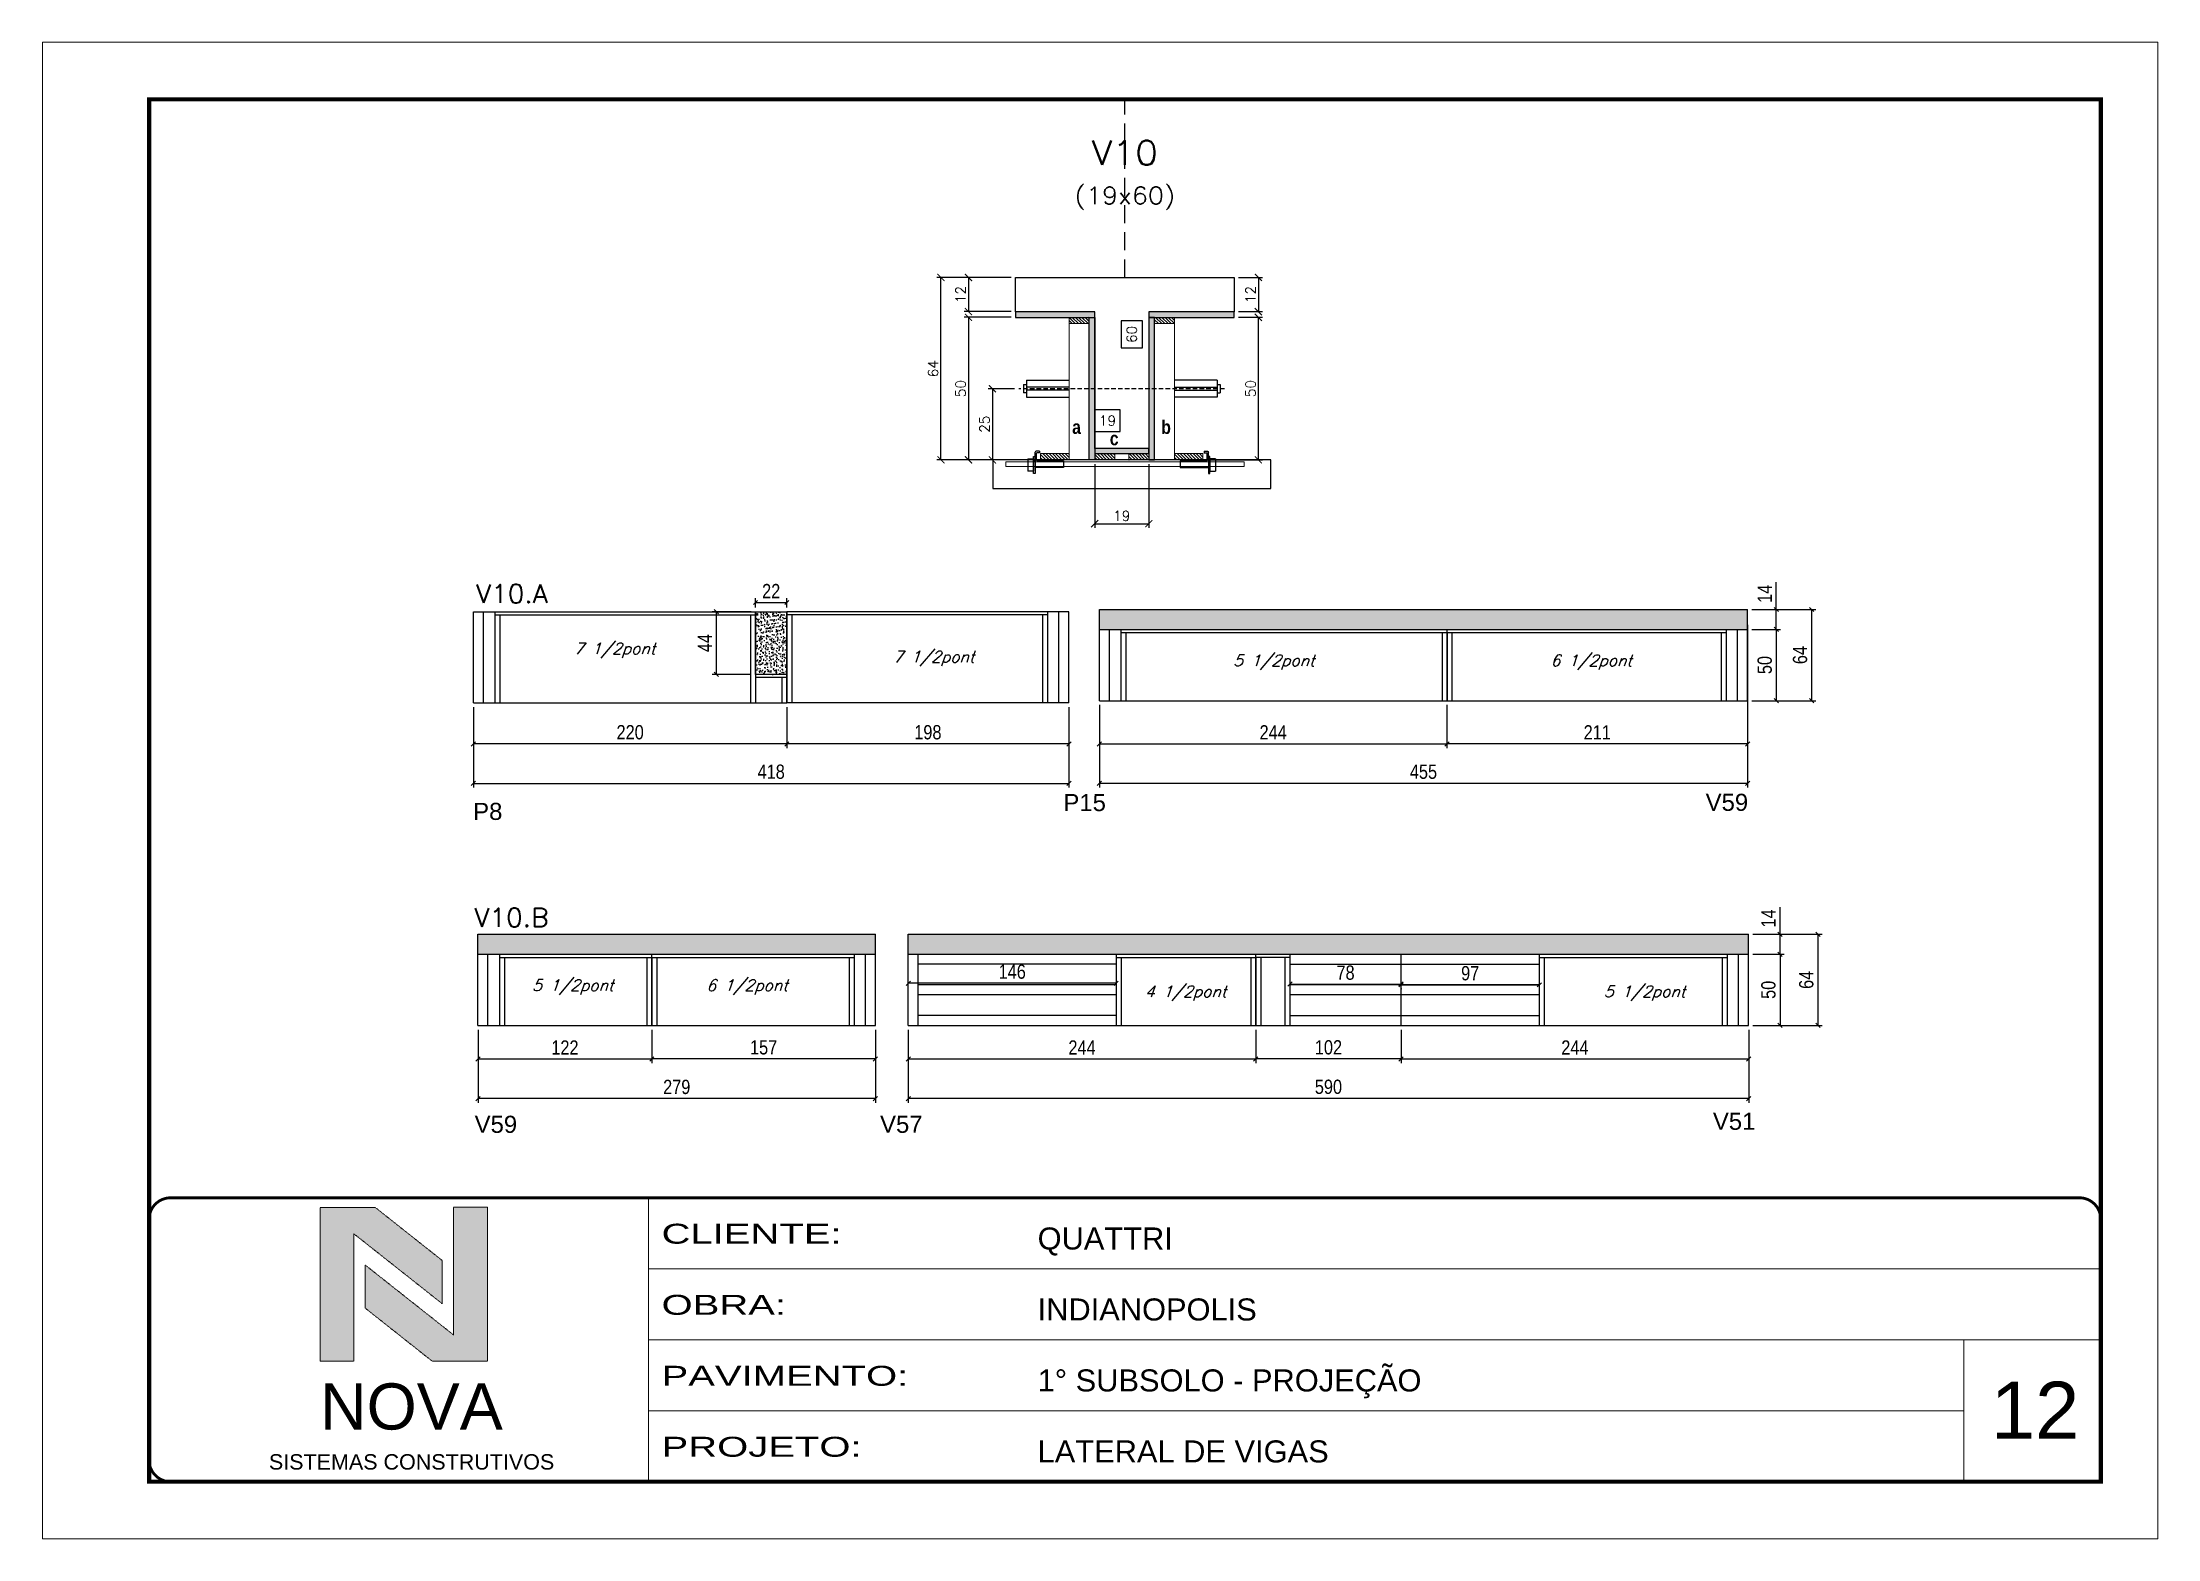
# Model space of a CAD drawing. Header units: millimetres. Extents: x 2921 to 9246, y 316 to 11751.
# Drawn here: x 7676 to 9161, y 7207 to 8257 of the extents above; entities that cross this region are included whole.
import ezdxf
from ezdxf.enums import TextEntityAlignment as Align

# ---------------------------------------------------------------- set-up
doc = ezdxf.new("R2010")
doc.units = ezdxf.units.MM
for name, pattern in [('CONTINUO', [0]), ('DASHED', [0.75, 0.5, -0.25]), ('HIDDEN', [9.525, 6.35, -3.175])]:
    doc.linetypes.add(name, pattern=pattern)
for name, color, linetype in [('1', 3, 'Continuous'), ('5', 5, 'Continuous'), ('barrote', 251, 'Continuous'), ('COTA', 241, 'Continuous'), ('Cota Seção (2x)', 4, 'Continuous'), ('detalhes', 4, 'Continuous'), ('Hachura', 253, 'Continuous'), ('Painéis', 200, 'Continuous'), ('presilha', 1, 'Continuous'), ('SARR_2.2x7', 40, 'Continuous'), ('SARR_3.5x7', 81, 'Continuous'), ('TENSOR', 3, 'Continuous'), ('texto', 7, 'Continuous'), ('Texto de Titulo', 7, 'Continuous'), ('Texto Qtd Sarr', 242, 'Continuous')]:
    doc.layers.add(name, color=color, linetype=linetype)
for name, color, linetype, lineweight in [('CARIMBO', 255, 'Continuous', 9), ('CARIMBO-LEGENDA', 75, 'Continuous', 15), ('CONCRETO', 251, 'Continuous', 25), ('Folhas', 255, 'Continuous', 9), ('Madeira', 126, 'Continuous', 18), ('SARRAFO DE PRESSAO', 251, 'DASHED', 9), ('SCO-___-LAJ', 2, 'Continuous', 0), ('Texto Seção', 7, 'Continuous', 15)]:
    doc.layers.add(name, color=color, linetype=linetype, lineweight=lineweight)
doc.styles.add('arial', font='arial.ttf')
doc.styles.add('COTA TECNICA', font='techl___.ttf', dxfattribs={"height": 10})
doc.styles.add('REGUA-120', font='ROMANS.shx', dxfattribs={"height": 15})
doc.styles.add('Romans', font='romans.shx')
doc.styles.get("Standard").update_dxf_attribs({"font": 'arial.ttf'})
doc.styles.add('TECNICA', font='techb___.ttf', dxfattribs={"height": 10})
doc.styles.add('Tecnologia', font='')
doc.styles.get('Tecnologia').set_extended_font_data('Forgotten Futurist')
doc.dimstyles.new('Cota Seção (2x)', dxfattribs={"dimtxt": 7, "dimasz": 5, "dimexe": 3, "dimexo": 3, "dimgap": 2, "dimtad": 3, "dimdec": 1, "dimlfac": 0.5, "dimzin": 12, "dimdsep": 46, "dimtxsty": 'Romans', "dimblk": 'ARCHTICK', "dimcen": 0, "dimclrd": 4, "dimclre": 4, "dimclrt": 1, "dimadec": 1, "dimazin": 3, "dimtfac": 1, "dimtdec": 1, "dimtmove": 0, "dimatfit": 3, "dimldrblk": 'OBLIQUE', "dimfxl": 1, "dimtolj": 1, "dimtzin": 12, "dimarcsym": 0})
doc.dimstyles.new('Cota Seção interna', dxfattribs={"dimtxt": 7, "dimasz": 6, "dimexe": 0.18, "dimexo": 2, "dimgap": -4, "dimtad": 3, "dimdec": 1, "dimlfac": 0.5, "dimzin": 12, "dimdsep": 46, "dimtxsty": 'Romans', "dimblk": 'ARCHTICK', "dimcen": 0.09, "dimse1": 1, "dimse2": 1, "dimsd1": 1, "dimsd2": 1, "dimclrd": 180, "dimclre": 5, "dimclrt": 1, "dimadec": 0, "dimazin": 3, "dimtfac": 1, "dimtdec": 1, "dimtofl": 0, "dimtmove": 0, "dimatfit": 3, "dimldrblk": 'ARCHTICK', "dimfxl": 1, "dimtolj": 1, "dimtzin": 0, "dimarcsym": 0})
doc.dimstyles.new('PAINEL', dxfattribs={"dimtxt": 10, "dimasz": 3, "dimexe": 3, "dimexo": 3, "dimgap": 3, "dimtad": 1, "dimdec": 1, "dimzin": 12, "dimdsep": 46, "dimtxsty": 'COTA TECNICA', "dimblk1": 'OBLIQUE', "dimblk2": 'OBLIQUE', "dimsah": 1, "dimcen": 0.9, "dimclrd": 4, "dimclre": 4, "dimclrt": 240, "dimadec": 1, "dimazin": 3, "dimtfac": 1, "dimtdec": 1, "dimtmove": 0, "dimatfit": 3, "dimfxl": 1, "dimtolj": 1, "dimtzin": 12, "dimarcsym": 0})
pattern_1 = [(315, (31371.551, -265.2688), (1.12253202, 1.12253202), [])]

msp = doc.modelspace()

# ---------------------------------------------------------------- texts
at = {"layer": '5', "linetype": 'Continuous'}
for s, p in [('P8', (7978.61, 7711.72)), ('P15', (8392.96, 7717.91)), ('V59', (8843.81, 7718.1)), ('V59', (7979.64, 7492.16)), ('V57', (8264.25, 7492.16)), ('V51', (8848.89, 7494.27))]:
    msp.add_text(s, height=12, rotation=0.00004, dxfattribs=at).set_placement(p)
at = {"layer": 'CARIMBO', "style": 'arial'}
msp.add_text('12', height=40, dxfattribs=at).set_placement((9043.99, 7277.52))
at = {"layer": 'detalhes', "style": 'TECNICA'}
for s, p in [('a', (8399.1, 7982.58)), ('b', (8461.65, 7982.56)), ('c', (8425.53, 7974.61))]:
    msp.add_text(s, height=9.6, dxfattribs=at).set_placement(p)
at = {"layer": 'texto', "color": 2, "char_height": 8, "attachment_point": 5, "style": 'Romans'}
for s, insert in [('{\\Q19;\\C256;7 1/2pont}', (8077.85, 7830.64)), ('{\\Q19;\\C256;7 1/2pont}', (8301.91, 7824.94)), ('{\\Q19;\\C256;5 1/2pont}', (8540.69, 7822.28)), ('{\\Q19;\\C256;6 1/2pont}', (8763.46, 7822.28)), ('{\\Q19;\\C256;5 1/2pont}', (8048.53, 7594.42)), ('{\\Q19;\\C256;6 1/2pont}', (8170.88, 7594.42)), ('{\\Q19;\\C256;4 1/2pont}', (8478.75, 7590.04)), ('{\\Q19;\\C256;5 1/2pont}', (8800.91, 7590.04))]:
    msp.add_mtext(s, dxfattribs=dict(at, insert=insert))
at = {"layer": 'Texto Seção', "style": 'REGUA-120', "width": 1.05}
for s, p in [('V10.A', (7980.68, 7864)), ('V10.B', (7979.52, 7636.82))]:
    msp.add_text(s, height=13, dxfattribs=at).set_placement(p)

# ---------------------------------------------------------------- blocks, each defined once
blk = doc.blocks.new('A$C64660E27')
at = {"layer": 'COTA', "true_color": 0x1a1a1a}
h = blk.add_hatch(color=250, dxfattribs=at)
h.dxf.hatch_style = 1
h.paths.add_polyline_path([(185.4, -11.6), (142.4, -11.6), (142.4, -131.6), (168.8, -131.6), (168.8, -32.2), (237.7, -86.7), (237.7, -53)])
at = {"layer": 'COTA'}
h = blk.add_hatch(color=20, dxfattribs=at)
h.dxf.hatch_style = 1
h.paths.add_polyline_path([(273, -11.4), (246.6, -11.4), (246.6, -111.1), (177.7, -56.6), (177.7, -90.2), (230, -131.6), (273, -131.6)])
for p, q in [((142.4, -131.6), (142.4, -11.6)), ((142.4, -11.6), (185.4, -11.6)), ((185.4, -11.6), (237.7, -53)), ((273, -11.4), (246.6, -11.4)), ((246.6, -111.1), (246.6, -11.4)), ((273, -11.4), (273, -131.6)), ((168.8, -32.2), (237.7, -86.7)), ((168.8, -131.6), (168.8, -32.2)), ((246.6, -111.1), (177.7, -56.6)), ((177.7, -90.2), (177.7, -56.6)), ((237.7, -86.7), (237.7, -53)), ((230, -131.6), (177.7, -90.2)), ((142.4, -131.6), (168.8, -131.6)), ((273, -131.6), (230, -131.6))]:
    blk.add_line(p, q)
at = {"layer": 'CARIMBO-LEGENDA', "color": 7, "linetype": 'Continuous', "ltscale": 100, "style": 'arial'}
blk.add_text('NOVA', height=36, dxfattribs=at).set_placement((142.4, -184.8))
at = {"layer": 'CARIMBO-LEGENDA', "color": 7, "linetype": 'Continuous', "style": 'arial'}
blk.add_text('SISTEMAS CONSTRUTIVOS', height=12, dxfattribs=at).set_placement((102.5, -216))
blk = doc.blocks.new('9999999999')
at = {"color": 30, "linetype": 'CONTINUO'}
for p, q in [((98564.6, 34230.2), (98564.6, 34429.4)), ((98564.6, 34379.6), (99584, 34379.6)), ((98564.6, 34329.8), (99488, 34329.8)), ((99584, 34329.8), (99488, 34329.8)), ((99488, 34329.8), (99488, 34230.2)), ((98564.6, 34280), (99488, 34280))]:
    blk.add_line(p, q, dxfattribs=at)
at = {"color": 30, "linetype": 'CONTINUO', "const_width": 2}
blk.add_lwpolyline([(99584, 34230.2), (99584, 34414.4, 0.414214), (99569, 34429.4), (98229, 34429.4, 0.414214), (98214, 34414.4), (98214, 34245.2, 0.414214), (98229, 34230.2), (99584, 34230.2)], format="xyb", dxfattribs=at)
at = {"layer": 'Folhas'}
blk.add_lwpolyline([(98139, 34190.2), (99624, 34190.2), (99624, 35240.2), (98139, 35240.2)], close=True, dxfattribs=at)
at = {"layer": 'Folhas', "color": 30, "const_width": 3}
blk.add_lwpolyline([(98214, 34230.2), (99584, 34230.2), (99584, 35200.2), (98214, 35200.2)], close=True, dxfattribs=at)
at = {"xscale": 0.9, "yscale": 0.9, "zscale": 0.9}
blk.add_blockref('A$C64660E27', (98205.8, 34433.1), dxfattribs=at)
at = {"color": 7, "linetype": 'Continuous', "ltscale": 5, "style": 'arial'}
for s, height, p in [('QUATTRI', 15.48, (98837.7, 34393.1)), ('INDIANOPOLIS', 15.483, (98837.7, 34343.3)), ('1° SUBSOLO - PROJEÇÃO', 15.483, (98837.7, 34293.5)), ('LATERAL DE VIGAS', 15.483, (98837.7, 34243.7))]:
    blk.add_text(s, height=height, dxfattribs=at).set_placement(p)
at = {"layer": 'Folhas', "color": 7, "style": 'Tecnologia', "width": 1.5}
for s, p in [('CLIENTE:', (98573.7, 34397.2)), ('OBRA:', (98573.7, 34347.3)), ('PAVIMENTO:', (98573.7, 34297.5)), ('PROJETO:', (98573.7, 34247.7))]:
    blk.add_text(s, height=14, dxfattribs=at).set_placement(p)
blk = doc.blocks.new('titulo1')
at = {"layer": 'Defpoints', "color": 252, "linetype": 'HIDDEN', "ltscale": 2}
blk.add_line((0, 0), (0, 125), dxfattribs=at)
at = {"layer": 'Defpoints', "style": 'Romans', "oblique": 15}
blk.add_attdef('FOLHA', text='', height=10, dxfattribs=at).set_placement((0, 15.6), align=Align.MIDDLE_CENTER)
at = {"layer": 'Texto Qtd Sarr', "color": 3, "style": 'Romans', "oblique": 15}
for tag, height, p in [('TITULO', 17, (0, 71.4)), ('SEÇÃO', 12, (0, 41.5))]:
    blk.add_attdef(tag, text='', height=height, dxfattribs=at).set_placement(p, align=Align.MIDDLE_CENTER)
blk = doc.blocks.new('_ArchTick')
at = {"color": 0, "linetype": 'ByBlock', "const_width": 0.15}
blk.add_lwpolyline([(-0.5, -0.5), (0.5, 0.5)], dxfattribs=at)
blk = doc.blocks.new('*D713')
at = {"layer": 'COTA', "color": 4, "lineweight": -2, "transparency": 16777216}
for p, q in [((8515.9, 8092.4), (8532.8, 8092.4)), ((8529.8, 8092.4), (8529.8, 8068.4)), ((8515.9, 8068.4), (8532.8, 8068.4))]:
    blk.add_line(p, q, dxfattribs=at)
at = {"layer": 'Defpoints', "color": 0, "transparency": 16777216}
for p in [(8512.9, 8092.4), (8512.9, 8068.4), (8529.8, 8068.4)]:
    blk.add_point(p, dxfattribs=at)
at = {"layer": 'COTA', "color": 4, "lineweight": -2, "transparency": 16777216, "xscale": 5, "yscale": 5, "zscale": 5}
for p, rotation in [((8529.8, 8092.4), 90), ((8529.8, 8068.4), 270)]:
    blk.add_blockref('_ArchTick', p, dxfattribs=dict(at, rotation=rotation))
at = {"layer": 'COTA', "color": 1, "transparency": 16777216, "insert": (8524.3, 8080.4), "char_height": 7, "attachment_point": 5, "rotation": 90, "style": 'Romans'}
blk.add_mtext('\\A1;12', dxfattribs=at)
blk = doc.blocks.new('_Oblique')
at = {"layer": '1', "color": 0, "lineweight": -2}
blk.add_line((-0.5, -0.5), (0.5, 0.5), dxfattribs=at)
blk = doc.blocks.new('*D714')
at = {"layer": 'COTA', "color": 4, "lineweight": -2, "transparency": 16777216}
for p, q in [((8356.3, 8092.4), (8304, 8092.4)), ((8307, 7964.4), (8307, 8092.4)), ((8378.3, 7964.4), (8304, 7964.4))]:
    blk.add_line(p, q, dxfattribs=at)
at = {"layer": 'Defpoints', "color": 0, "transparency": 16777216}
for p in [(8307, 8092.4), (8359.3, 8092.4), (8381.3, 7964.4)]:
    blk.add_point(p, dxfattribs=at)
at = {"layer": 'COTA', "color": 4, "lineweight": -2, "transparency": 16777216, "xscale": 5, "yscale": 5, "zscale": 5}
for p, rotation in [((8307, 8092.4), 90), ((8307, 7964.4), 270)]:
    blk.add_blockref('_ArchTick', p, dxfattribs=dict(at, rotation=rotation))
at = {"layer": 'COTA', "color": 1, "transparency": 16777216, "insert": (8301.5, 8028.4), "char_height": 7, "attachment_point": 5, "rotation": 90, "style": 'Romans'}
blk.add_mtext('\\A1;64', dxfattribs=at)
blk = doc.blocks.new('*D715')
at = {"layer": 'COTA', "color": 4, "lineweight": -2, "transparency": 16777216}
for p, q in [((8515.9, 8064.4), (8532.8, 8064.4)), ((8529.8, 7964.4), (8529.8, 8064.4)), ((8489.5, 7964.4), (8532.8, 7964.4))]:
    blk.add_line(p, q, dxfattribs=at)
at = {"layer": 'Defpoints', "color": 0, "transparency": 16777216}
for p in [(8512.9, 8064.4), (8529.8, 8064.4), (8486.5, 7964.4)]:
    blk.add_point(p, dxfattribs=at)
at = {"layer": 'COTA', "color": 4, "lineweight": -2, "transparency": 16777216, "xscale": 5, "yscale": 5, "zscale": 5}
for p, rotation in [((8529.8, 8064.4), 90), ((8529.8, 7964.4), 270)]:
    blk.add_blockref('_ArchTick', p, dxfattribs=dict(at, rotation=rotation))
at = {"layer": 'COTA', "color": 1, "transparency": 16777216, "insert": (8524.3, 8014.4), "char_height": 7, "attachment_point": 5, "rotation": 90, "style": 'Romans'}
blk.add_mtext('\\A1;50', dxfattribs=at)
blk = doc.blocks.new('*D716')
at = {"layer": 'Cota Seção (2x)', "color": 180, "lineweight": -2, "transparency": 16777216}
for p, q in [((8448.4, 8061.9), (8433.4, 8061.9)), ((8433.4, 8061.9), (8433.4, 8042.9)), ((8448.4, 8042.9), (8448.4, 8061.9)), ((8433.4, 8042.9), (8448.4, 8042.9))]:
    blk.add_line(p, q, dxfattribs=at)
at = {"layer": 'Defpoints', "color": 0, "transparency": 16777216}
for p in [(8452.4, 8092.4), (8463.9, 8092.4), (8463.9, 7972.4)]:
    blk.add_point(p, dxfattribs=at)
at = {"layer": 'Cota Seção (2x)', "color": 1, "transparency": 16777216, "insert": (8440.9, 8052.4), "char_height": 7, "attachment_point": 5, "rotation": 90, "style": 'Romans'}
blk.add_mtext('\\A1;60', dxfattribs=at)
blk = doc.blocks.new('*D717')
at = {"layer": 'COTA', "color": 4, "lineweight": -2, "transparency": 16777216}
for p, q in [((8356.3, 8092.4), (8323.3, 8092.4)), ((8326.3, 8092.4), (8326.3, 8068.4)), ((8356.3, 8068.4), (8323.3, 8068.4))]:
    blk.add_line(p, q, dxfattribs=at)
at = {"layer": 'Defpoints', "color": 0, "transparency": 16777216}
for p in [(8359.3, 8092.4), (8326.3, 8068.4), (8359.3, 8068.4)]:
    blk.add_point(p, dxfattribs=at)
at = {"layer": 'COTA', "color": 4, "lineweight": -2, "transparency": 16777216, "xscale": 5, "yscale": 5, "zscale": 5}
for p, rotation in [((8326.3, 8092.4), 90), ((8326.3, 8068.4), 270)]:
    blk.add_blockref('_ArchTick', p, dxfattribs=dict(at, rotation=rotation))
at = {"layer": 'COTA', "color": 1, "transparency": 16777216, "insert": (8320.8, 8080.4), "char_height": 7, "attachment_point": 5, "rotation": 90, "style": 'Romans'}
blk.add_mtext('\\A1;12', dxfattribs=at)
blk = doc.blocks.new('*D718')
at = {"layer": 'COTA', "color": 4, "lineweight": -2, "transparency": 16777216}
for p, q in [((8356.3, 8064.4), (8323.3, 8064.4)), ((8326.3, 8064.4), (8326.3, 7964.4)), ((8378.3, 7964.4), (8323.3, 7964.4))]:
    blk.add_line(p, q, dxfattribs=at)
at = {"layer": 'Defpoints', "color": 0, "transparency": 16777216}
for p in [(8359.3, 8064.4), (8326.3, 7964.4), (8381.3, 7964.4)]:
    blk.add_point(p, dxfattribs=at)
at = {"layer": 'COTA', "color": 4, "lineweight": -2, "transparency": 16777216, "xscale": 5, "yscale": 5, "zscale": 5}
for p, rotation in [((8326.3, 8064.4), 90), ((8326.3, 7964.4), 270)]:
    blk.add_blockref('_ArchTick', p, dxfattribs=dict(at, rotation=rotation))
at = {"layer": 'COTA', "color": 1, "transparency": 16777216, "insert": (8320.8, 8014.4), "char_height": 7, "attachment_point": 5, "rotation": 90, "style": 'Romans'}
blk.add_mtext('\\A1;50', dxfattribs=at)
blk = doc.blocks.new('PRESILHA METÁLICA 1')
at = {"layer": 'presilha'}
for p, q in [((0, 13), (6, 13)), ((0, 13), (0, 0)), ((6, 0), (0, 0)), ((6, 15.5), (7.5, 15.5)), ((6, -2.5), (6, 15.5)), ((6, 13), (6, 0)), ((7.5, 10.6), (7.5, 19.9)), ((7.5, 15.5), (7.5, -2.5)), ((37.5, 4.1), (7.5, 4.1)), ((12, 21), (8.6, 21)), ((9, 11.6), (9, 18.9)), ((12, 19.5), (9.6, 19.5)), ((37.5, 11), (9.6, 11)), ((12, 21), (12, 19.5)), ((37.5, 11), (37.5, 4.1)), ((7.5, -2.5), (6, -2.5))]:
    blk.add_line(p, q, dxfattribs=at)
for centre, radius, start, end in [((8.6, 19.9), 1.14, 90, 180), ((9.6, 18.9), 0.57, 90, 180), ((9.6, 11.6), 0.57, 180, 270)]:
    blk.add_arc(centre, radius, start, end, dxfattribs=at)
blk = doc.blocks.new('*D719')
at = {"layer": 'COTA', "color": 4, "lineweight": -2, "transparency": 16777216}
for p, q in [((8414.9, 7961.4), (8414.9, 7916.6)), ((8452.9, 7961.4), (8452.9, 7916.6)), ((8414.9, 7919.6), (8452.9, 7919.6))]:
    blk.add_line(p, q, dxfattribs=at)
at = {"layer": 'Defpoints', "color": 0, "transparency": 16777216}
for p in [(8414.9, 7964.4), (8452.9, 7964.4), (8452.9, 7919.6)]:
    blk.add_point(p, dxfattribs=at)
at = {"layer": 'COTA', "color": 4, "lineweight": -2, "transparency": 16777216, "xscale": 5, "yscale": 5, "zscale": 5, "rotation": 180}
blk.add_blockref('_ArchTick', (8414.9, 7919.6), dxfattribs=at)
at = {"layer": 'COTA', "color": 4, "lineweight": -2, "transparency": 16777216, "xscale": 5, "yscale": 5, "zscale": 5}
blk.add_blockref('_ArchTick', (8452.9, 7919.6), dxfattribs=at)
at = {"layer": 'COTA', "color": 1, "transparency": 16777216, "insert": (8433.9, 7925.1), "char_height": 7, "attachment_point": 5, "style": 'Romans'}
blk.add_mtext('\\A1;19', dxfattribs=at)
blk = doc.blocks.new('*D1133')
at = {"layer": 'COTA', "color": 4, "lineweight": -2, "transparency": 16777216}
for p, q in [((8358.6, 8014.3), (8340.1, 8014.3)), ((8343.1, 8014.3), (8343.1, 7964.4)), ((8358.6, 7964.4), (8340.1, 7964.4))]:
    blk.add_line(p, q, dxfattribs=at)
at = {"layer": 'Defpoints', "color": 0, "transparency": 16777216}
for p in [(8361.6, 8014.3), (8343.1, 7964.4), (8361.6, 7964.4)]:
    blk.add_point(p, dxfattribs=at)
at = {"layer": 'COTA', "color": 4, "lineweight": -2, "transparency": 16777216, "xscale": 5, "yscale": 5, "zscale": 5}
for p, rotation in [((8343.1, 8014.3), 90), ((8343.1, 7964.4), 270)]:
    blk.add_blockref('_ArchTick', p, dxfattribs=dict(at, rotation=rotation))
at = {"layer": 'COTA', "color": 1, "transparency": 16777216, "insert": (8337.6, 7989.4), "char_height": 7, "attachment_point": 5, "rotation": 90, "style": 'Romans'}
blk.add_mtext('\\A1;25', dxfattribs=at)
blk = doc.blocks.new('*D720')
at = {"layer": 'Cota Seção (2x)', "color": 180, "lineweight": -2, "transparency": 16777216}
for p, q in [((8432.9, 7999.4), (8414.9, 7999.4)), ((8414.9, 7999.4), (8414.9, 7984.4)), ((8432.9, 7984.4), (8432.9, 7999.4)), ((8414.9, 7984.4), (8432.9, 7984.4))]:
    blk.add_line(p, q, dxfattribs=at)
at = {"layer": 'Defpoints', "color": 0, "transparency": 16777216}
for p in [(8452.9, 7980.4), (8414.9, 7964.4), (8452.9, 7964.4)]:
    blk.add_point(p, dxfattribs=at)
at = {"layer": 'Cota Seção (2x)', "color": 1, "transparency": 16777216, "insert": (8423.9, 7991.9), "char_height": 7, "attachment_point": 5, "style": 'Romans'}
blk.add_mtext('\\A1;19', dxfattribs=at)
blk = doc.blocks.new('*D721')
at = {"layer": 'COTA', "color": 4, "linetype": 'ByBlock', "lineweight": -2, "transparency": 16777216}
for p, q in [((7978.8, 7790.8), (7978.8, 7734.4)), ((8396.8, 7790.8), (8396.8, 7734.4)), ((7978.8, 7737.4), (8396.8, 7737.4))]:
    blk.add_line(p, q, dxfattribs=at)
at = {"layer": 'Defpoints', "color": 0, "linetype": 'ByBlock', "transparency": 16777216}
for p in [(7978.8, 7793.8), (8396.8, 7793.8), (8396.8, 7737.4)]:
    blk.add_point(p, dxfattribs=at)
at = {"layer": 'COTA', "color": 4, "linetype": 'ByBlock', "lineweight": -2, "transparency": 16777216, "xscale": 3, "yscale": 3, "zscale": 3, "rotation": 180}
blk.add_blockref('_Oblique', (7978.8, 7737.4), dxfattribs=at)
at = {"layer": 'COTA', "color": 4, "linetype": 'ByBlock', "lineweight": -2, "transparency": 16777216, "xscale": 3, "yscale": 3, "zscale": 3}
blk.add_blockref('_Oblique', (8396.8, 7737.4), dxfattribs=at)
at = {"layer": 'COTA', "color": 240, "linetype": 'ByBlock', "transparency": 16777216, "insert": (8187.8, 7745.5), "char_height": 10, "attachment_point": 5, "style": 'COTA TECNICA'}
blk.add_mtext('\\A1;418', dxfattribs=at)
blk = doc.blocks.new('*D1134')
at = {"layer": 'COTA', "color": 4, "lineweight": -2, "transparency": 16777216}
for p, q in [((8198.8, 7790.8), (8198.8, 7762.1)), ((8396.8, 7790.8), (8396.8, 7762.1)), ((8396.8, 7765.1), (8198.8, 7765.1))]:
    blk.add_line(p, q, dxfattribs=at)
at = {"layer": 'Defpoints', "color": 0, "transparency": 16777216}
for p in [(8198.8, 7793.8), (8396.8, 7793.8), (8198.8, 7765.1)]:
    blk.add_point(p, dxfattribs=at)
at = {"layer": 'COTA', "color": 4, "lineweight": -2, "transparency": 16777216, "xscale": 3, "yscale": 3, "zscale": 3, "rotation": 180}
blk.add_blockref('_Oblique', (8198.8, 7765.1), dxfattribs=at)
at = {"layer": 'COTA', "color": 4, "lineweight": -2, "transparency": 16777216, "xscale": 3, "yscale": 3, "zscale": 3}
blk.add_blockref('_Oblique', (8396.8, 7765.1), dxfattribs=at)
at = {"layer": 'COTA', "color": 240, "transparency": 16777216, "insert": (8297.8, 7773.2), "char_height": 10, "attachment_point": 5, "style": 'COTA TECNICA'}
blk.add_mtext('\\A1;198 ', dxfattribs=at)
blk = doc.blocks.new('*D744')
at = {"layer": 'COTA', "color": 4, "lineweight": -2, "transparency": 16777216}
for p, q in [((7978.8, 7790.8), (7978.8, 7762.1)), ((8198.8, 7790.8), (8198.8, 7762.1)), ((8198.8, 7765.1), (7978.8, 7765.1))]:
    blk.add_line(p, q, dxfattribs=at)
at = {"layer": 'Defpoints', "color": 0, "transparency": 16777216}
for p in [(7978.8, 7793.8), (8198.8, 7793.8), (7978.8, 7765.1)]:
    blk.add_point(p, dxfattribs=at)
at = {"layer": 'COTA', "color": 4, "lineweight": -2, "transparency": 16777216, "xscale": 3, "yscale": 3, "zscale": 3, "rotation": 180}
blk.add_blockref('_Oblique', (7978.8, 7765.1), dxfattribs=at)
at = {"layer": 'COTA', "color": 4, "lineweight": -2, "transparency": 16777216, "xscale": 3, "yscale": 3, "zscale": 3}
blk.add_blockref('_Oblique', (8198.8, 7765.1), dxfattribs=at)
at = {"layer": 'COTA', "color": 240, "transparency": 16777216, "insert": (8088.8, 7773.2), "char_height": 10, "attachment_point": 5, "style": 'COTA TECNICA'}
blk.add_mtext('\\A1;220', dxfattribs=at)
blk = doc.blocks.new('*D1145')
at = {"layer": 'COTA', "color": 4, "lineweight": -2, "transparency": 16777216}
for p, q in [((8173.8, 7857.8), (8146.3, 7857.8)), ((8149.3, 7813.8), (8149.3, 7857.8)), ((8173.8, 7813.8), (8146.3, 7813.8))]:
    blk.add_line(p, q, dxfattribs=at)
at = {"layer": 'Defpoints', "color": 0, "transparency": 16777216}
for p in [(8149.3, 7857.8), (8176.8, 7857.8), (8176.8, 7813.8)]:
    blk.add_point(p, dxfattribs=at)
at = {"layer": 'COTA', "color": 4, "lineweight": -2, "transparency": 16777216, "xscale": 3, "yscale": 3, "zscale": 3}
for p, rotation in [((8149.3, 7857.8), 90), ((8149.3, 7813.8), 270)]:
    blk.add_blockref('_Oblique', p, dxfattribs=dict(at, rotation=rotation))
at = {"layer": 'COTA', "color": 240, "transparency": 16777216, "insert": (8141.3, 7835.8), "char_height": 10, "attachment_point": 5, "rotation": 90, "style": 'COTA TECNICA'}
blk.add_mtext('\\A1;44', dxfattribs=at)
blk = doc.blocks.new('*D1146')
at = {"layer": 'COTA', "color": 4, "lineweight": -2, "transparency": 16777216}
for p, q in [((8176.8, 7860.8), (8176.8, 7867.3)), ((8176.8, 7864.3), (8198.8, 7864.3)), ((8198.8, 7860.8), (8198.8, 7867.3))]:
    blk.add_line(p, q, dxfattribs=at)
at = {"layer": 'Defpoints', "color": 0, "transparency": 16777216}
for p in [(8176.8, 7857.8), (8198.8, 7864.3), (8198.8, 7857.8)]:
    blk.add_point(p, dxfattribs=at)
at = {"layer": 'COTA', "color": 4, "lineweight": -2, "transparency": 16777216, "xscale": 3, "yscale": 3, "zscale": 3, "rotation": 180}
blk.add_blockref('_Oblique', (8176.8, 7864.3), dxfattribs=at)
at = {"layer": 'COTA', "color": 4, "lineweight": -2, "transparency": 16777216, "xscale": 3, "yscale": 3, "zscale": 3}
blk.add_blockref('_Oblique', (8198.8, 7864.3), dxfattribs=at)
at = {"layer": 'COTA', "color": 240, "transparency": 16777216, "insert": (8187.8, 7872.3), "char_height": 10, "attachment_point": 5, "style": 'COTA TECNICA'}
blk.add_mtext('\\A1;22', dxfattribs=at)
blk = doc.blocks.new('*D745')
at = {"layer": 'COTA', "color": 4, "linetype": 'ByBlock', "lineweight": -2, "transparency": 16777216}
for p, q in [((8418.2, 7792.4), (8418.2, 7762.1)), ((8662.2, 7792.4), (8662.2, 7762.1)), ((8418.2, 7765.1), (8662.2, 7765.1))]:
    blk.add_line(p, q, dxfattribs=at)
at = {"layer": 'Defpoints', "color": 0, "linetype": 'ByBlock', "transparency": 16777216}
for p in [(8418.2, 7795.4), (8662.2, 7795.4), (8662.2, 7765.1)]:
    blk.add_point(p, dxfattribs=at)
at = {"layer": 'COTA', "color": 4, "linetype": 'ByBlock', "lineweight": -2, "transparency": 16777216, "xscale": 3, "yscale": 3, "zscale": 3, "rotation": 180}
blk.add_blockref('_Oblique', (8418.2, 7765.1), dxfattribs=at)
at = {"layer": 'COTA', "color": 4, "linetype": 'ByBlock', "lineweight": -2, "transparency": 16777216, "xscale": 3, "yscale": 3, "zscale": 3}
blk.add_blockref('_Oblique', (8662.2, 7765.1), dxfattribs=at)
at = {"layer": 'COTA', "color": 240, "linetype": 'ByBlock', "transparency": 16777216, "insert": (8540.2, 7773.2), "char_height": 10, "width": 165.595, "attachment_point": 5, "style": 'COTA TECNICA'}
blk.add_mtext('\\A1;244 ', dxfattribs=at)
blk = doc.blocks.new('*D746')
at = {"layer": 'COTA', "color": 4, "lineweight": -2, "transparency": 16777216}
for p, q in [((8662.2, 7792.4), (8662.2, 7762.1)), ((8873.2, 7792.4), (8873.2, 7762.1)), ((8873.2, 7765.1), (8662.2, 7765.1))]:
    blk.add_line(p, q, dxfattribs=at)
at = {"layer": 'Defpoints', "color": 0, "transparency": 16777216}
for p in [(8662.2, 7795.4), (8873.2, 7795.4), (8662.2, 7765.1)]:
    blk.add_point(p, dxfattribs=at)
at = {"layer": 'COTA', "color": 4, "lineweight": -2, "transparency": 16777216, "xscale": 3, "yscale": 3, "zscale": 3, "rotation": 180}
blk.add_blockref('_Oblique', (8662.2, 7765.1), dxfattribs=at)
at = {"layer": 'COTA', "color": 4, "lineweight": -2, "transparency": 16777216, "xscale": 3, "yscale": 3, "zscale": 3}
blk.add_blockref('_Oblique', (8873.2, 7765.1), dxfattribs=at)
at = {"layer": 'COTA', "color": 240, "transparency": 16777216, "insert": (8767.7, 7773.2), "char_height": 10, "attachment_point": 5, "style": 'COTA TECNICA'}
blk.add_mtext('\\A1;211', dxfattribs=at)
blk = doc.blocks.new('*D747')
at = {"layer": 'Defpoints', "color": 0, "transparency": 16777216}
for p in [(8873.2, 7851.7), (8418.2, 7795.4), (8418.2, 7737.4)]:
    blk.add_point(p, dxfattribs=at)
at = {"layer": 'Painéis', "color": 4, "lineweight": -2, "transparency": 16777216}
for p, q in [((8873.2, 7848.7), (8873.2, 7734.4)), ((8418.2, 7792.4), (8418.2, 7734.4)), ((8873.2, 7737.4), (8418.2, 7737.4))]:
    blk.add_line(p, q, dxfattribs=at)
at = {"layer": 'Painéis', "color": 4, "lineweight": -2, "transparency": 16777216, "xscale": 3, "yscale": 3, "zscale": 3, "rotation": 180}
blk.add_blockref('_Oblique', (8418.2, 7737.4), dxfattribs=at)
at = {"layer": 'Painéis', "color": 4, "lineweight": -2, "transparency": 16777216, "xscale": 3, "yscale": 3, "zscale": 3}
blk.add_blockref('_Oblique', (8873.2, 7737.4), dxfattribs=at)
at = {"layer": 'Painéis', "color": 240, "lineweight": 5, "transparency": 16777216, "insert": (8645.7, 7745.5), "char_height": 10, "attachment_point": 5, "style": 'COTA TECNICA'}
blk.add_mtext('\\A1;455', dxfattribs=at)
blk = doc.blocks.new('*D1147')
at = {"layer": 'Defpoints', "color": 0, "transparency": 16777216}
for p in [(8873.2, 7845.4), (8873.2, 7795.4), (8893.4, 7795.4)]:
    blk.add_point(p, dxfattribs=at)
at = {"layer": 'Painéis', "color": 4, "lineweight": -2, "transparency": 16777216}
for p, q in [((8876.2, 7845.4), (8896.4, 7845.4)), ((8893.4, 7845.4), (8893.4, 7795.4)), ((8876.2, 7795.4), (8896.4, 7795.4))]:
    blk.add_line(p, q, dxfattribs=at)
at = {"layer": 'Painéis', "color": 4, "lineweight": -2, "transparency": 16777216, "xscale": 3, "yscale": 3, "zscale": 3}
for p, rotation in [((8893.4, 7845.4), 90), ((8893.4, 7795.4), 270)]:
    blk.add_blockref('_Oblique', p, dxfattribs=dict(at, rotation=rotation))
at = {"layer": 'Painéis', "color": 240, "lineweight": 5, "transparency": 16777216, "insert": (8885.3, 7820.4), "char_height": 10, "attachment_point": 5, "rotation": 90, "style": 'COTA TECNICA'}
blk.add_mtext('\\A1;50', dxfattribs=at)
blk = doc.blocks.new('*D1148')
at = {"layer": 'Defpoints', "color": 0, "transparency": 16777216}
for p in [(8873.2, 7859.4), (8893.4, 7859.4), (8873.2, 7845.4)]:
    blk.add_point(p, dxfattribs=at)
at = {"layer": 'Painéis', "color": 4, "lineweight": -2, "transparency": 16777216}
for p, q in [((8893.4, 7859.4), (8893.4, 7878.5)), ((8876.2, 7859.4), (8896.4, 7859.4)), ((8893.4, 7845.4), (8893.4, 7859.4)), ((8876.2, 7845.4), (8896.4, 7845.4))]:
    blk.add_line(p, q, dxfattribs=at)
at = {"layer": 'Painéis', "color": 4, "lineweight": -2, "transparency": 16777216, "xscale": 3, "yscale": 3, "zscale": 3}
for p, rotation in [((8893.4, 7859.4), 90), ((8893.4, 7845.4), 270)]:
    blk.add_blockref('_Oblique', p, dxfattribs=dict(at, rotation=rotation))
at = {"layer": 'Painéis', "color": 240, "lineweight": 5, "transparency": 16777216, "insert": (8885.3, 7870.4), "char_height": 10, "attachment_point": 5, "rotation": 90, "style": 'COTA TECNICA'}
blk.add_mtext('\\A1;14', dxfattribs=at)
blk = doc.blocks.new('*D1149')
at = {"layer": 'Defpoints', "color": 0, "transparency": 16777216}
for p in [(8873.2, 7859.4), (8873.2, 7795.4), (8918.2, 7795.4)]:
    blk.add_point(p, dxfattribs=at)
at = {"layer": 'Painéis', "color": 4, "lineweight": -2, "transparency": 16777216}
for p, q in [((8876.2, 7859.4), (8921.2, 7859.4)), ((8918.2, 7859.4), (8918.2, 7795.4)), ((8876.2, 7795.4), (8921.2, 7795.4))]:
    blk.add_line(p, q, dxfattribs=at)
at = {"layer": 'Painéis', "color": 4, "lineweight": -2, "transparency": 16777216, "xscale": 3, "yscale": 3, "zscale": 3}
for p, rotation in [((8918.2, 7859.4), 90), ((8918.2, 7795.4), 270)]:
    blk.add_blockref('_Oblique', p, dxfattribs=dict(at, rotation=rotation))
at = {"layer": 'Painéis', "color": 240, "lineweight": 5, "transparency": 16777216, "insert": (8910.1, 7827.4), "char_height": 10, "attachment_point": 5, "rotation": 90, "style": 'COTA TECNICA'}
blk.add_mtext('\\A1;64', dxfattribs=at)
blk = doc.blocks.new('*D748')
at = {"layer": 'COTA', "color": 4, "linetype": 'ByBlock', "lineweight": -2, "transparency": 16777216}
for p, q in [((7982, 7564.5), (7982, 7541)), ((8104, 7564.5), (8104, 7541)), ((7982, 7544), (8104, 7544))]:
    blk.add_line(p, q, dxfattribs=at)
at = {"layer": 'Defpoints', "color": 0, "linetype": 'ByBlock', "transparency": 16777216}
for p in [(7982, 7567.5), (8104, 7567.5), (8104, 7544)]:
    blk.add_point(p, dxfattribs=at)
at = {"layer": 'COTA', "color": 4, "linetype": 'ByBlock', "lineweight": -2, "transparency": 16777216, "xscale": 3, "yscale": 3, "zscale": 3, "rotation": 180}
blk.add_blockref('_Oblique', (7982, 7544), dxfattribs=at)
at = {"layer": 'COTA', "color": 4, "linetype": 'ByBlock', "lineweight": -2, "transparency": 16777216, "xscale": 3, "yscale": 3, "zscale": 3}
blk.add_blockref('_Oblique', (8104, 7544), dxfattribs=at)
at = {"layer": 'COTA', "color": 240, "linetype": 'ByBlock', "transparency": 16777216, "insert": (8043, 7552), "char_height": 10, "width": 165.595, "attachment_point": 5, "style": 'COTA TECNICA'}
blk.add_mtext('\\A1;122 ', dxfattribs=at)
blk = doc.blocks.new('*D749')
at = {"layer": 'COTA', "color": 4, "lineweight": -2, "transparency": 16777216}
for p, q in [((8104, 7564.5), (8104, 7541)), ((8261, 7564.5), (8261, 7541)), ((8261, 7544), (8104, 7544))]:
    blk.add_line(p, q, dxfattribs=at)
at = {"layer": 'Defpoints', "color": 0, "transparency": 16777216}
for p in [(8104, 7567.5), (8261, 7567.5), (8104, 7544)]:
    blk.add_point(p, dxfattribs=at)
at = {"layer": 'COTA', "color": 4, "lineweight": -2, "transparency": 16777216, "xscale": 3, "yscale": 3, "zscale": 3, "rotation": 180}
blk.add_blockref('_Oblique', (8104, 7544), dxfattribs=at)
at = {"layer": 'COTA', "color": 4, "lineweight": -2, "transparency": 16777216, "xscale": 3, "yscale": 3, "zscale": 3}
blk.add_blockref('_Oblique', (8261, 7544), dxfattribs=at)
at = {"layer": 'COTA', "color": 240, "transparency": 16777216, "insert": (8182.5, 7552.1), "char_height": 10, "attachment_point": 5, "style": 'COTA TECNICA'}
blk.add_mtext('\\A1;157', dxfattribs=at)
blk = doc.blocks.new('*D750')
at = {"layer": 'Defpoints', "color": 0, "transparency": 16777216}
for p in [(7982, 7567.5), (8261, 7567.5), (7982, 7516.2)]:
    blk.add_point(p, dxfattribs=at)
at = {"layer": 'Painéis', "color": 4, "lineweight": -2, "transparency": 16777216}
for p, q in [((7982, 7564.5), (7982, 7513.2)), ((8261, 7564.5), (8261, 7513.2)), ((8261, 7516.2), (7982, 7516.2))]:
    blk.add_line(p, q, dxfattribs=at)
at = {"layer": 'Painéis', "color": 4, "lineweight": -2, "transparency": 16777216, "xscale": 3, "yscale": 3, "zscale": 3, "rotation": 180}
blk.add_blockref('_Oblique', (7982, 7516.2), dxfattribs=at)
at = {"layer": 'Painéis', "color": 4, "lineweight": -2, "transparency": 16777216, "xscale": 3, "yscale": 3, "zscale": 3}
blk.add_blockref('_Oblique', (8261, 7516.2), dxfattribs=at)
at = {"layer": 'Painéis', "color": 240, "lineweight": 5, "transparency": 16777216, "insert": (8121.5, 7524.3), "char_height": 10, "attachment_point": 5, "style": 'COTA TECNICA'}
blk.add_mtext('\\A1;279', dxfattribs=at)
blk = doc.blocks.new('*D751')
at = {"layer": 'COTA', "color": 4, "linetype": 'ByBlock', "lineweight": -2, "transparency": 16777216}
for p, q in [((8284, 7564.5), (8284, 7541)), ((8528, 7564.5), (8528, 7541)), ((8284, 7544), (8528, 7544))]:
    blk.add_line(p, q, dxfattribs=at)
at = {"layer": 'Defpoints', "color": 0, "linetype": 'ByBlock', "transparency": 16777216}
for p in [(8284, 7567.5), (8528, 7567.5), (8528, 7544)]:
    blk.add_point(p, dxfattribs=at)
at = {"layer": 'COTA', "color": 4, "linetype": 'ByBlock', "lineweight": -2, "transparency": 16777216, "xscale": 3, "yscale": 3, "zscale": 3, "rotation": 180}
blk.add_blockref('_Oblique', (8284, 7544), dxfattribs=at)
at = {"layer": 'COTA', "color": 4, "linetype": 'ByBlock', "lineweight": -2, "transparency": 16777216, "xscale": 3, "yscale": 3, "zscale": 3}
blk.add_blockref('_Oblique', (8528, 7544), dxfattribs=at)
at = {"layer": 'COTA', "color": 240, "linetype": 'ByBlock', "transparency": 16777216, "insert": (8406, 7552), "char_height": 10, "width": 165.595, "attachment_point": 5, "style": 'COTA TECNICA'}
blk.add_mtext('\\A1;244 ', dxfattribs=at)
blk = doc.blocks.new('*D752')
at = {"layer": 'COTA', "color": 4, "lineweight": -2, "transparency": 16777216}
for p, q in [((8528, 7564.5), (8528, 7541)), ((8630, 7564.5), (8630, 7541)), ((8630, 7544), (8528, 7544))]:
    blk.add_line(p, q, dxfattribs=at)
at = {"layer": 'Defpoints', "color": 0, "transparency": 16777216}
for p in [(8528, 7567.5), (8630, 7567.5), (8528, 7544)]:
    blk.add_point(p, dxfattribs=at)
at = {"layer": 'COTA', "color": 4, "lineweight": -2, "transparency": 16777216, "xscale": 3, "yscale": 3, "zscale": 3, "rotation": 180}
blk.add_blockref('_Oblique', (8528, 7544), dxfattribs=at)
at = {"layer": 'COTA', "color": 4, "lineweight": -2, "transparency": 16777216, "xscale": 3, "yscale": 3, "zscale": 3}
blk.add_blockref('_Oblique', (8630, 7544), dxfattribs=at)
at = {"layer": 'COTA', "color": 240, "transparency": 16777216, "insert": (8579, 7552.1), "char_height": 10, "attachment_point": 5, "style": 'COTA TECNICA'}
blk.add_mtext('\\A1;102', dxfattribs=at)
blk = doc.blocks.new('*D753')
at = {"layer": 'Defpoints', "color": 0, "transparency": 16777216}
for p in [(8874, 7567.5), (8284, 7544), (8284, 7516.2)]:
    blk.add_point(p, dxfattribs=at)
at = {"layer": 'Painéis', "color": 4, "lineweight": -2, "transparency": 16777216}
for p, q in [((8874, 7564.5), (8874, 7513.2)), ((8284, 7541), (8284, 7513.2)), ((8874, 7516.2), (8284, 7516.2))]:
    blk.add_line(p, q, dxfattribs=at)
at = {"layer": 'Painéis', "color": 4, "lineweight": -2, "transparency": 16777216, "xscale": 3, "yscale": 3, "zscale": 3, "rotation": 180}
blk.add_blockref('_Oblique', (8284, 7516.2), dxfattribs=at)
at = {"layer": 'Painéis', "color": 4, "lineweight": -2, "transparency": 16777216, "xscale": 3, "yscale": 3, "zscale": 3}
blk.add_blockref('_Oblique', (8874, 7516.2), dxfattribs=at)
at = {"layer": 'Painéis', "color": 240, "lineweight": 5, "transparency": 16777216, "insert": (8579, 7524.4), "char_height": 10, "attachment_point": 5, "style": 'COTA TECNICA'}
blk.add_mtext('\\A1;590', dxfattribs=at)
blk = doc.blocks.new('*D1150')
at = {"layer": 'Defpoints', "color": 0, "transparency": 16777216}
for p in [(8874, 7631.5), (8874, 7567.5), (8922.6, 7567.5)]:
    blk.add_point(p, dxfattribs=at)
at = {"layer": 'Painéis', "color": 4, "lineweight": -2, "transparency": 16777216}
for p, q in [((8877, 7631.5), (8925.6, 7631.5)), ((8922.6, 7631.5), (8922.6, 7567.5)), ((8877, 7567.5), (8925.6, 7567.5))]:
    blk.add_line(p, q, dxfattribs=at)
at = {"layer": 'Painéis', "color": 4, "lineweight": -2, "transparency": 16777216, "xscale": 3, "yscale": 3, "zscale": 3}
for p, rotation in [((8922.6, 7631.5), 90), ((8922.6, 7567.5), 270)]:
    blk.add_blockref('_Oblique', p, dxfattribs=dict(at, rotation=rotation))
at = {"layer": 'Painéis', "color": 240, "lineweight": 5, "transparency": 16777216, "insert": (8914.5, 7599.5), "char_height": 10, "attachment_point": 5, "rotation": 90, "style": 'COTA TECNICA'}
blk.add_mtext('\\A1;64', dxfattribs=at)
blk = doc.blocks.new('*D1151')
at = {"layer": 'Defpoints', "color": 0, "transparency": 16777216}
for p in [(8874, 7631.5), (8896, 7631.5), (8874, 7617.5)]:
    blk.add_point(p, dxfattribs=at)
at = {"layer": 'Painéis', "color": 4, "lineweight": -2, "transparency": 16777216}
for p, q in [((8896, 7631.5), (8896, 7650.6)), ((8877, 7631.5), (8899, 7631.5)), ((8896, 7617.5), (8896, 7631.5)), ((8877, 7617.5), (8899, 7617.5))]:
    blk.add_line(p, q, dxfattribs=at)
at = {"layer": 'Painéis', "color": 4, "lineweight": -2, "transparency": 16777216, "xscale": 3, "yscale": 3, "zscale": 3}
for p, rotation in [((8896, 7631.5), 90), ((8896, 7617.5), 270)]:
    blk.add_blockref('_Oblique', p, dxfattribs=dict(at, rotation=rotation))
at = {"layer": 'Painéis', "color": 240, "lineweight": 5, "transparency": 16777216, "insert": (8887.9, 7642.6), "char_height": 10, "attachment_point": 5, "rotation": 90, "style": 'COTA TECNICA'}
blk.add_mtext('\\A1;14', dxfattribs=at)
blk = doc.blocks.new('*D1152')
at = {"layer": 'Defpoints', "color": 0, "transparency": 16777216}
for p in [(8874, 7617.5), (8874, 7567.5), (8896, 7567.5)]:
    blk.add_point(p, dxfattribs=at)
at = {"layer": 'Painéis', "color": 4, "lineweight": -2, "transparency": 16777216}
for p, q in [((8877, 7617.5), (8899, 7617.5)), ((8896, 7617.5), (8896, 7567.5)), ((8877, 7567.5), (8899, 7567.5))]:
    blk.add_line(p, q, dxfattribs=at)
at = {"layer": 'Painéis', "color": 4, "lineweight": -2, "transparency": 16777216, "xscale": 3, "yscale": 3, "zscale": 3}
for p, rotation in [((8896, 7617.5), 90), ((8896, 7567.5), 270)]:
    blk.add_blockref('_Oblique', p, dxfattribs=dict(at, rotation=rotation))
at = {"layer": 'Painéis', "color": 240, "lineweight": 5, "transparency": 16777216, "insert": (8887.9, 7592.5), "char_height": 10, "attachment_point": 5, "rotation": 90, "style": 'COTA TECNICA'}
blk.add_mtext('\\A1;50', dxfattribs=at)
blk = doc.blocks.new('*D754')
at = {"layer": 'Defpoints', "color": 0, "transparency": 16777216}
for p in [(8284, 7597.1), (8284, 7597.1), (8430, 7597.1)]:
    blk.add_point(p, dxfattribs=at)
at = {"layer": 'Painéis', "color": 4, "lineweight": -2, "transparency": 16777216}
blk.add_line((8430, 7597.1), (8284, 7597.1), dxfattribs=at)
at = {"layer": 'Painéis', "color": 4, "lineweight": -2, "transparency": 16777216, "xscale": 3, "yscale": 3, "zscale": 3, "rotation": 180}
blk.add_blockref('_Oblique', (8284, 7597.1), dxfattribs=at)
at = {"layer": 'Painéis', "color": 4, "lineweight": -2, "transparency": 16777216, "xscale": 3, "yscale": 3, "zscale": 3}
blk.add_blockref('_Oblique', (8430, 7597.1), dxfattribs=at)
at = {"layer": 'Painéis', "color": 240, "lineweight": 5, "transparency": 16777216, "insert": (8357, 7605.2), "char_height": 10, "attachment_point": 5, "style": 'COTA TECNICA'}
blk.add_mtext('\\A1;146', dxfattribs=at)
blk = doc.blocks.new('*D722')
at = {"layer": 'Defpoints', "color": 0, "transparency": 16777216}
for p in [(8552, 7596.5), (8630, 7596.5), (8630, 7596.5)]:
    blk.add_point(p, dxfattribs=at)
at = {"layer": 'Painéis', "color": 4, "lineweight": -2, "transparency": 16777216}
blk.add_line((8552, 7596.5), (8630, 7596.5), dxfattribs=at)
at = {"layer": 'Painéis', "color": 4, "lineweight": -2, "transparency": 16777216, "xscale": 3, "yscale": 3, "zscale": 3, "rotation": 180}
blk.add_blockref('_Oblique', (8552, 7596.5), dxfattribs=at)
at = {"layer": 'Painéis', "color": 4, "lineweight": -2, "transparency": 16777216, "xscale": 3, "yscale": 3, "zscale": 3}
blk.add_blockref('_Oblique', (8630, 7596.5), dxfattribs=at)
at = {"layer": 'Painéis', "color": 240, "lineweight": 5, "transparency": 16777216, "insert": (8591, 7604.5), "char_height": 10, "attachment_point": 5, "style": 'COTA TECNICA'}
blk.add_mtext('\\A1;78', dxfattribs=at)
blk = doc.blocks.new('*D1135')
at = {"layer": 'Defpoints', "color": 0, "transparency": 16777216}
for p in [(8630, 7567.5), (8874, 7567.5), (8874, 7544)]:
    blk.add_point(p, dxfattribs=at)
at = {"layer": 'Painéis', "color": 4, "lineweight": -2, "transparency": 16777216}
for p, q in [((8630, 7564.5), (8630, 7541)), ((8874, 7564.5), (8874, 7541)), ((8630, 7544), (8874, 7544))]:
    blk.add_line(p, q, dxfattribs=at)
at = {"layer": 'Painéis', "color": 4, "lineweight": -2, "transparency": 16777216, "xscale": 3, "yscale": 3, "zscale": 3, "rotation": 180}
blk.add_blockref('_Oblique', (8630, 7544), dxfattribs=at)
at = {"layer": 'Painéis', "color": 4, "lineweight": -2, "transparency": 16777216, "xscale": 3, "yscale": 3, "zscale": 3}
blk.add_blockref('_Oblique', (8874, 7544), dxfattribs=at)
at = {"layer": 'Painéis', "color": 240, "lineweight": 5, "transparency": 16777216, "insert": (8752, 7552), "char_height": 10, "attachment_point": 5, "style": 'COTA TECNICA'}
blk.add_mtext('\\A1;244', dxfattribs=at)
blk = doc.blocks.new('*D723')
at = {"layer": 'Defpoints', "color": 0, "transparency": 16777216}
for p in [(8630, 7596.5), (8727, 7596.5), (8727, 7596)]:
    blk.add_point(p, dxfattribs=at)
at = {"layer": 'Painéis', "color": 4, "lineweight": -2, "transparency": 16777216}
for p, q in [((8630, 7596), (8727, 7596)), ((8630, 7593.5), (8630, 7593)), ((8727, 7593.5), (8727, 7593))]:
    blk.add_line(p, q, dxfattribs=at)
at = {"layer": 'Painéis', "color": 4, "lineweight": -2, "transparency": 16777216, "xscale": 3, "yscale": 3, "zscale": 3, "rotation": 180}
blk.add_blockref('_Oblique', (8630, 7596), dxfattribs=at)
at = {"layer": 'Painéis', "color": 4, "lineweight": -2, "transparency": 16777216, "xscale": 3, "yscale": 3, "zscale": 3}
blk.add_blockref('_Oblique', (8727, 7596), dxfattribs=at)
at = {"layer": 'Painéis', "color": 240, "lineweight": 5, "transparency": 16777216, "insert": (8678.5, 7604.1), "char_height": 10, "attachment_point": 5, "style": 'COTA TECNICA'}
blk.add_mtext('\\A1;97', dxfattribs=at)

# ---------------------------------------------------------------- dimensions: what is measured, and where the dimension line sits
at = {"layer": 'COTA'}
for base, p1, p2, dimstyle, picture, middle in [((8306.95, 8092.37), (8381.33, 7964.37), (8359.33, 8092.37), 'Cota Seção (2x)', '*D714', (8301.45, 8028.37)), ((8326.27, 8068.37), (8359.33, 8092.37), (8359.33, 8068.37), 'Cota Seção (2x)', '*D717', (8320.77, 8080.37)), ((8529.8, 8068.37), (8512.93, 8092.37), (8512.93, 8068.37), 'Cota Seção (2x)', '*D713', (8524.3, 8080.37)), ((8326.27, 7964.37), (8359.33, 8064.37), (8381.33, 7964.37), 'Cota Seção (2x)', '*D718', (8320.77, 8014.37)), ((8529.8, 8064.37), (8486.53, 7964.37), (8512.93, 8064.37), 'Cota Seção (2x)', '*D715', (8524.3, 8014.37)), ((8343.07, 7964.37), (8361.63, 8014.34), (8361.63, 7964.37), 'Cota Seção (2x)', '*D1133', (8337.57, 7989.36)), ((8149.32, 7857.83), (8176.83, 7813.83), (8176.83, 7857.83), 'PAINEL', '*D1145', (8141.25, 7835.83))]:
    dim = msp.add_linear_dim(base=base, p1=p1, p2=p2, angle=90, dimstyle=dimstyle, dxfattribs=at)
    dim.commit()
    dim.dimension.update_dxf_attribs({"geometry": picture, "text_midpoint": middle})
for base, p1, p2, dimstyle, picture, middle in [((8452.93, 7919.65), (8414.93, 7964.37), (8452.93, 7964.37), 'Cota Seção (2x)', '*D719', (8433.93, 7925.15)), ((8198.83, 7864.32), (8176.83, 7857.83), (8198.83, 7857.83), 'PAINEL', '*D1146', (8187.83, 7872.32)), ((7978.83, 7765.14), (8198.83, 7793.83), (7978.83, 7793.83), 'PAINEL', '*D744', (8088.83, 7773.24)), ((8662.23, 7765.14), (8873.23, 7795.37), (8662.23, 7795.37), 'PAINEL', '*D746', (8767.73, 7773.2)), ((8103.98, 7543.97), (8260.98, 7567.5), (8103.98, 7567.5), 'PAINEL', '*D749', (8182.48, 7552.08)), ((8527.96, 7543.97), (8629.96, 7567.5), (8527.96, 7567.5), 'PAINEL', '*D752', (8578.96, 7552.07))]:
    dim = msp.add_linear_dim(base=base, p1=p1, p2=p2, dimstyle=dimstyle, dxfattribs=at)
    dim.commit()
    dim.dimension.update_dxf_attribs({"geometry": picture, "text_midpoint": middle})
at = {"layer": 'COTA', "linetype": 'ByBlock'}
dim = msp.add_linear_dim(base=(8396.83, 7737.41), p1=(7978.83, 7793.83), p2=(8396.83, 7793.83), angle=180, dimstyle='PAINEL', dxfattribs=at)
dim.commit()
dim.dimension.update_dxf_attribs({"geometry": '*D721', "text_midpoint": (8187.83, 7745.5)})
at = {"layer": 'COTA'}
dim = msp.add_linear_dim(base=(8198.83, 7765.14), p1=(8396.83, 7793.83), p2=(8198.83, 7793.83), angle=180, text='<> ', dimstyle='PAINEL', dxfattribs=at)
dim.commit()
dim.dimension.update_dxf_attribs({"geometry": '*D1134', "text_midpoint": (8297.83, 7765.14), "dimtype": 160})
at = {"layer": 'COTA', "linetype": 'ByBlock'}
for base, p1, p2, picture, middle in [((8662.23, 7765.14), (8418.23, 7795.37), (8662.23, 7795.37), '*D745', (8540.23, 7765.14)), ((8103.98, 7543.97), (7981.98, 7567.5), (8103.98, 7567.5), '*D748', (8042.98, 7543.97)), ((8527.96, 7543.97), (8283.96, 7567.5), (8527.96, 7567.5), '*D751', (8405.96, 7543.97))]:
    dim = msp.add_linear_dim(base=base, p1=p1, p2=p2, text='<> ', dimstyle='PAINEL', dxfattribs=at)
    dim.commit()
    dim.dimension.update_dxf_attribs({"geometry": picture, "text_midpoint": middle, "dimtype": 160})
at = {"layer": 'Cota Seção (2x)'}
dim = msp.add_linear_dim(base=(8452.43, 8092.37), p1=(8463.93, 7972.37), p2=(8463.93, 8092.37), angle=90, dimstyle='Cota Seção interna', dxfattribs=at)
dim.commit()
dim.dimension.update_dxf_attribs({"geometry": '*D716', "text_midpoint": (8452.43, 8052.37), "dimtype": 160})
dim = msp.add_linear_dim(base=(8452.93, 7980.37), p1=(8414.93, 7964.37), p2=(8452.93, 7964.37), dimstyle='Cota Seção interna', dxfattribs=at)
dim.commit()
dim.dimension.update_dxf_attribs({"geometry": '*D720', "text_midpoint": (8423.93, 7980.37), "dimtype": 160})
at = {"layer": 'Painéis', "lineweight": 5}
for base, p1, p2, angle, picture, middle in [((8893.38, 7859.37), (8873.23, 7845.37), (8873.23, 7859.37), 90, '*D1148', (8885.31, 7870.43)), ((8918.16, 7795.37), (8873.23, 7859.37), (8873.23, 7795.37), 90, '*D1149', (8910.06, 7827.37)), ((8418.23, 7737.41), (8873.23, 7851.68), (8418.23, 7795.37), 180, '*D747', (8645.73, 7745.52)), ((8893.38, 7795.37), (8873.23, 7845.37), (8873.23, 7795.37), 90, '*D1147', (8885.27, 7820.37)), ((8896.02, 7631.5), (8873.96, 7617.5), (8873.96, 7631.5), 90, '*D1151', (8887.94, 7642.56)), ((8922.61, 7567.5), (8873.96, 7631.5), (8873.96, 7567.5), 90, '*D1150', (8914.51, 7599.5)), ((8896.02, 7567.5), (8873.96, 7617.5), (8873.96, 7567.5), 90, '*D1152', (8887.91, 7592.5)), ((8629.96, 7596.45), (8551.96, 7596.45), (8629.96, 7596.45), 180, '*D722', (8590.96, 7604.55)), ((7981.98, 7516.24), (8260.98, 7567.5), (7981.98, 7567.5), 180, '*D750', (8121.48, 7524.34)), ((8283.96, 7516.24), (8873.96, 7567.5), (8283.96, 7543.97), 180, '*D753', (8578.96, 7524.38))]:
    dim = msp.add_linear_dim(base=base, p1=p1, p2=p2, angle=angle, dimstyle='PAINEL', dxfattribs=at)
    dim.commit()
    dim.dimension.update_dxf_attribs({"geometry": picture, "text_midpoint": middle})
for base, p1, p2, picture, middle in [((8283.96, 7597.09), (8429.96, 7597.09), (8283.96, 7597.09), '*D754', (8356.96, 7605.19)), ((8726.96, 7596), (8629.96, 7596.45), (8726.96, 7596.45), '*D723', (8678.46, 7604.11)), ((8873.96, 7543.97), (8629.96, 7567.5), (8873.96, 7567.5), '*D1135', (8751.96, 7552.04))]:
    dim = msp.add_linear_dim(base=base, p1=p1, p2=p2, dimstyle='PAINEL', dxfattribs=at)
    dim.commit()
    dim.dimension.update_dxf_attribs({"geometry": picture, "text_midpoint": middle})

# ---------------------------------------------------------------- hatches: boundary and pattern name
at = {"layer": 'COTA', "linetype": 'ByBlock'}
h = msp.add_hatch(dxfattribs=at)
h.set_pattern_fill('AR-CONC', color=256, scale=0.03)
h.set_pattern_definition([(50, (6150.109, -8697.997), (5.4655401, -0.4781726), [0.5715, -6.2865]), (355, (6150.109, -8697.997), (-1.0573026, 5.7317054), [0.4572, -5.0292175]), (100.451445, (6150.5645, -8698.037), (4.4082374, 5.2535326), [0.4857003, -5.3427073]), (46.1842, (6150.109, -8696.473), (8.1323712, -1.2612698), [0.85725, -9.42975]), (96.63556, (6150.787, -8696.578), (7.122124, 7.4227837), [0.7285507, -8.0140682]), (351.18415, (6150.109, -8696.473), (7.122124, 7.4227837), [0.685799, -7.543792]), (21, (6150.871, -8696.854), (4.5484317, -3.067956), [0.5715, -6.2865]), (326, (6150.871, -8696.854), (1.8540609, 5.525639), [0.4572, -5.0292]), (71.451445, (6151.25, -8697.11), (6.4024926, 2.457683), [0.4857003, -5.3426981]), (37.5, (6150.109, -8697.9972), (0.0926581, 2.53665117), [0, -4.96824, 0, -5.1054, 0, -5.04825]), (7.5, (6150.109, -8697.9972), (2.00458988, 3.00541724), [0, -2.91084, 0, -4.85394, 0, -1.92405]), (327.5, (6148.4098, -8697.9972), (4.06771786, -0.17186232), [0, -1.905, 0, -5.9436, 0, -7.8867]), (317.5, (6147.6478, -8697.9972), (4.44387544, 0.7627947), [0, -2.4765, 0, -3.94716, 0, -5.6007])])
h.paths.add_polyline_path([(8176.83, 7857.83), (8176.83, 7813.83), (8198.83, 7813.83), (8198.83, 7857.83)])
h = msp.add_hatch(dxfattribs=at)
h.set_pattern_fill('AR-CONC', color=256, scale=0.03)
h.set_pattern_definition([(50, (6853.5126, -8696.461), (5.4655401, -0.4781726), [0.5715, -6.2865]), (355, (6853.5126, -8696.461), (-1.0573026, 5.7317054), [0.4572, -5.0292175]), (100.451445, (6853.968, -8696.501), (4.4082374, 5.2535326), [0.4857003, -5.3427073]), (46.1842, (6853.5126, -8694.937), (8.1323712, -1.2612698), [0.85725, -9.42975]), (96.63556, (6854.19, -8695.042), (7.122124, 7.4227837), [0.7285507, -8.0140682]), (351.18415, (6853.513, -8694.937), (7.122124, 7.4227837), [0.685799, -7.543792]), (21, (6854.2746, -8695.318), (4.5484317, -3.067956), [0.5715, -6.2865]), (326, (6854.2746, -8695.318), (1.8540609, 5.525639), [0.4572, -5.0292]), (71.451445, (6854.6536, -8695.5736), (6.4024926, 2.457683), [0.4857003, -5.3426981]), (37.5, (6853.5126, -8696.461), (0.0926581, 2.53665117), [0, -4.96824, 0, -5.1054, 0, -5.04825]), (7.5, (6853.5126, -8696.461), (2.00458988, 3.00541724), [0, -2.91084, 0, -4.85394, 0, -1.92405]), (327.5, (6851.8133, -8696.461), (4.06771786, -0.17186232), [0, -1.905, 0, -5.9436, 0, -7.8867]), (317.5, (6851.0513, -8696.461), (4.44387544, 0.7627947), [0, -2.4765, 0, -3.94716, 0, -5.6007])])
h.paths.add_polyline_path([(8873.23, 7859.37), (8873.23, 7845.37), (8418.23, 7845.37), (8418.23, 7859.37)])
h = msp.add_hatch(dxfattribs=at)
h.set_pattern_fill('AR-CONC', color=256, scale=0.03)
h.set_pattern_definition([(50, (6295.2595, -8924.3237), (5.4655401, -0.4781726), [0.5715, -6.2865]), (355, (6295.2595, -8924.3237), (-1.0573026, 5.7317054), [0.4572, -5.0292175]), (100.451445, (6295.715, -8924.3635), (4.4082374, 5.2535326), [0.4857003, -5.3427073]), (46.1842, (6295.2595, -8922.8), (8.1323712, -1.2612698), [0.85725, -9.42975]), (96.63556, (6295.937, -8922.905), (7.122124, 7.4227837), [0.7285507, -8.0140682]), (351.18415, (6295.2595, -8922.8), (7.122124, 7.4227837), [0.685799, -7.543792]), (21, (6296.0215, -8923.1807), (4.5484317, -3.067956), [0.5715, -6.2865]), (326, (6296.0215, -8923.1807), (1.8540609, 5.525639), [0.4572, -5.0292]), (71.451445, (6296.4005, -8923.4363), (6.4024926, 2.457683), [0.4857003, -5.3426981]), (37.5, (6295.2595, -8924.3237), (0.0926581, 2.53665117), [0, -4.96824, 0, -5.1054, 0, -5.04825]), (7.5, (6295.2595, -8924.3237), (2.00458988, 3.00541724), [0, -2.91084, 0, -4.85394, 0, -1.92405]), (327.5, (6293.5602, -8924.3237), (4.06771786, -0.17186232), [0, -1.905, 0, -5.9436, 0, -7.8867]), (317.5, (6292.7982, -8924.3237), (4.44387544, 0.7627947), [0, -2.4765, 0, -3.94716, 0, -5.6007])])
h.paths.add_polyline_path([(8260.98, 7631.5), (8260.98, 7617.5), (7981.98, 7617.5), (7981.98, 7631.5)])
h = msp.add_hatch(dxfattribs=at)
h.set_pattern_fill('AR-CONC', color=256, scale=0.03)
h.set_pattern_definition([(50, (6715.236, -8924.3237), (5.4655401, -0.4781726), [0.5715, -6.2865]), (355, (6715.236, -8924.3237), (-1.0573026, 5.7317054), [0.4572, -5.0292175]), (100.451445, (6715.6915, -8924.3635), (4.4082374, 5.2535326), [0.4857003, -5.3427073]), (46.1842, (6715.236, -8922.8), (8.1323712, -1.2612698), [0.85725, -9.42975]), (96.63556, (6715.914, -8922.905), (7.122124, 7.4227837), [0.7285507, -8.0140682]), (351.18415, (6715.236, -8922.8), (7.122124, 7.4227837), [0.685799, -7.543792]), (21, (6715.998, -8923.1807), (4.5484317, -3.067956), [0.5715, -6.2865]), (326, (6715.998, -8923.1807), (1.8540609, 5.525639), [0.4572, -5.0292]), (71.451445, (6716.377, -8923.4363), (6.4024926, 2.457683), [0.4857003, -5.3426981]), (37.5, (6715.236, -8924.3237), (0.0926581, 2.53665117), [0, -4.96824, 0, -5.1054, 0, -5.04825]), (7.5, (6715.236, -8924.3237), (2.00458988, 3.00541724), [0, -2.91084, 0, -4.85394, 0, -1.92405]), (327.5, (6713.5368, -8924.3237), (4.06771786, -0.17186232), [0, -1.905, 0, -5.9436, 0, -7.8867]), (317.5, (6712.775, -8924.3237), (4.44387544, 0.7627947), [0, -2.4765, 0, -3.94716, 0, -5.6007])])
h.paths.add_polyline_path([(8873.96, 7631.5), (8873.96, 7617.5), (8283.96, 7617.5), (8283.96, 7631.5)])
at = {"layer": 'Hachura'}
h = msp.add_hatch(color=256, dxfattribs=at)
h.dxf.hatch_style = 1
h.paths.add_polyline_path([(8414.93, 8064.37), (8414.93, 8068.37), (8359.33, 8068.37), (8359.33, 8064.37)])
h = msp.add_hatch(dxfattribs=at)
h.set_pattern_fill('ANSI31', color=256, scale=0.5, angle=270, style=0)
h.set_pattern_definition([(315, (31371.551, -243.2688), (1.12253202, 1.12253202), [])])
h.paths.add_polyline_path([(8410.93, 8059.97), (8410.93, 8064.37), (8396.93, 8064.37), (8396.93, 8059.97)])
h = msp.add_hatch(color=256, dxfattribs=at)
h.dxf.hatch_style = 1
h.paths.add_polyline_path([(8410.93, 8064.37), (8414.93, 8064.37), (8414.93, 7964.37), (8410.93, 7964.37)])
h = msp.add_hatch(color=256, dxfattribs=at)
h.dxf.hatch_style = 1
h.paths.add_polyline_path([(8512.93, 8064.37), (8512.93, 8068.37), (8452.93, 8068.37), (8452.93, 8064.37)])
h = msp.add_hatch(color=256, dxfattribs=at)
h.dxf.hatch_style = 1
h.paths.add_polyline_path([(8456.93, 8064.37), (8452.93, 8064.37), (8452.93, 7964.37), (8456.93, 7964.37)])
h = msp.add_hatch(dxfattribs=at)
h.set_pattern_fill('ANSI31', color=256, scale=0.5, angle=270, style=0)
h.set_pattern_definition([(315, (31371.551, -243.2688), (1.12253202, 1.12253202), [])])
h.paths.add_polyline_path([(8456.93, 8059.97), (8456.93, 8064.37), (8470.93, 8064.37), (8470.93, 8059.97)])
h = msp.add_hatch(dxfattribs=at)
h.set_pattern_fill('ANSI31', color=256, scale=0.5, angle=270, style=0)
h.set_pattern_definition([(315, (31371.551, -265.2688), (1.12253202, 1.12253202), [])])
h.paths.add_polyline_path([(8376.93, 7964.37), (8376.93, 7968.77), (8396.93, 7968.77), (8396.93, 7964.37)])
h = msp.add_hatch(color=256, dxfattribs=at)
h.dxf.hatch_style = 1
h.paths.add_polyline_path([(8452.93, 7968.77), (8452.93, 7972.37), (8414.93, 7972.37), (8414.93, 7968.77)])
h = msp.add_hatch(dxfattribs=at)
h.set_pattern_fill('ANSI31', color=256, scale=0.5, angle=270, style=0)
h.set_pattern_definition(pattern_1)
h.paths.add_polyline_path([(8414.93, 7964.37), (8414.93, 7968.77), (8428.93, 7968.77), (8428.93, 7964.37)])
h = msp.add_hatch(dxfattribs=at)
h.set_pattern_fill('ANSI31', color=256, scale=0.5, angle=270, style=0)
h.set_pattern_definition(pattern_1)
h.paths.add_polyline_path([(8452.93, 7964.37), (8452.93, 7968.77), (8438.93, 7968.77), (8438.93, 7964.37)])
h = msp.add_hatch(dxfattribs=at)
h.set_pattern_fill('ANSI31', color=256, scale=0.5, angle=270, style=0)
h.set_pattern_definition(pattern_1)
h.paths.add_polyline_path([(8490.93, 7964.37), (8490.93, 7968.77), (8470.93, 7968.77), (8470.93, 7964.37)])

# ---------------------------------------------------------------- linework, layer by layer
at = {"ltscale": 3}
for p, q in [((8366.93, 8020.34), (8366.93, 8008.34)), ((8366.93, 8020.34), (8396.93, 8020.34)), ((8500.93, 8020.34), (8470.93, 8020.34)), ((8500.93, 8020.34), (8500.93, 8008.34)), ((8364.93, 8017.34), (8364.93, 8011.34)), ((8364.93, 8017.34), (8366.93, 8017.34)), ((8366.93, 8011.34), (8364.93, 8011.34)), ((8396.93, 8015.34), (8366.93, 8015.34)), ((8396.93, 8013.34), (8366.93, 8013.34)), ((8366.93, 8008.34), (8396.93, 8008.34)), ((8470.93, 8015.34), (8500.93, 8015.34)), ((8470.93, 8013.34), (8500.93, 8013.34)), ((8500.93, 8008.34), (8470.93, 8008.34)), ((8500.93, 8017.34), (8502.93, 8017.34)), ((8500.93, 8011.34), (8502.93, 8011.34)), ((8502.93, 8017.34), (8502.93, 8011.34))]:
    msp.add_line(p, q, dxfattribs=at)
at = {"layer": 'barrote'}
msp.add_lwpolyline([(8343.48, 7944.37), (8538.66, 7944.37), (8538.66, 7964.37), (8343.48, 7964.37)], close=True, dxfattribs=at)
at = {"layer": 'CONCRETO'}
msp.add_lwpolyline([(8359.33, 8068.37), (8359.33, 8092.37), (8512.93, 8092.37), (8512.93, 8068.37), (8452.93, 8068.37), (8452.93, 7972.37), (8414.93, 7972.37), (8414.93, 8068.37)], close=True, dxfattribs=at)
at = {"layer": 'COTA', "linetype": 'ByBlock'}
for p, q in [((7978.83, 7857.83), (8198.83, 7857.83)), ((7978.83, 7857.83), (7978.83, 7857.83)), ((8396.83, 7857.83), (8198.83, 7857.83)), ((8396.83, 7857.83), (8396.83, 7857.83)), ((8418.23, 7859.37), (8873.23, 7859.37)), ((8418.23, 7845.37), (8418.23, 7859.37)), ((8873.23, 7845.37), (8873.23, 7859.37)), ((7981.98, 7631.5), (8260.98, 7631.5)), ((7981.98, 7617.5), (7981.98, 7631.5)), ((8260.98, 7617.5), (8260.98, 7631.5)), ((8283.96, 7631.5), (8873.96, 7631.5)), ((8283.96, 7617.5), (8283.96, 7631.5)), ((8873.96, 7617.5), (8873.96, 7631.5))]:
    msp.add_line(p, q, dxfattribs=at)
at = {"layer": 'Madeira'}
for points in [[(8410.93, 8059.97), (8410.93, 8064.37), (8396.93, 8064.37), (8396.93, 8059.97)], [(8410.93, 8064.37), (8396.93, 8064.37), (8396.93, 7964.37), (8410.93, 7964.37)], [(8456.93, 8059.97), (8456.93, 8064.37), (8470.93, 8064.37), (8470.93, 8059.97)], [(8456.93, 8064.37), (8470.93, 8064.37), (8470.93, 7964.37), (8456.93, 7964.37)], [(8376.93, 7964.37), (8376.93, 7968.77), (8396.93, 7968.77), (8396.93, 7964.37)], [(8414.93, 7964.37), (8414.93, 7968.77), (8428.93, 7968.77), (8428.93, 7964.37)], [(8452.93, 7964.37), (8452.93, 7968.77), (8438.93, 7968.77), (8438.93, 7964.37)], [(8490.93, 7964.37), (8490.93, 7968.77), (8470.93, 7968.77), (8470.93, 7964.37)]]:
    msp.add_lwpolyline(points, close=True, dxfattribs=at)
at = {"layer": 'Painéis', "linetype": 'ByBlock'}
for p, q in [((7978.83, 7857.83), (8176.83, 7857.83)), ((7978.83, 7793.83), (7978.83, 7857.83)), ((8396.83, 7857.83), (8198.83, 7857.83)), ((8198.83, 7793.83), (8198.83, 7857.83)), ((8396.83, 7793.83), (8396.83, 7857.83)), ((8396.83, 7793.83), (8396.83, 7857.83)), ((8418.23, 7845.37), (8873.23, 7845.37)), ((8418.23, 7795.37), (8418.23, 7845.37)), ((8662.23, 7795.37), (8662.23, 7845.37)), ((7978.83, 7793.83), (8198.83, 7793.83)), ((8396.83, 7793.83), (8198.83, 7793.83)), ((8418.23, 7795.37), (8873.23, 7795.37)), ((7981.98, 7617.5), (8260.98, 7617.5)), ((7981.98, 7567.5), (7981.98, 7617.5)), ((8103.98, 7567.5), (8103.98, 7617.5)), ((8283.96, 7617.5), (8873.96, 7617.5)), ((8283.96, 7567.5), (8283.96, 7617.5)), ((8527.96, 7567.5), (8527.96, 7617.5)), ((8629.96, 7567.5), (8629.96, 7617.5)), ((7981.98, 7567.5), (8260.98, 7567.5)), ((8283.96, 7567.5), (8873.96, 7567.5))]:
    msp.add_line(p, q, dxfattribs=at)
at = {"layer": 'Painéis'}
for p, q in [((8176.83, 7813.83), (8176.83, 7857.83)), ((8873.23, 7795.37), (8873.23, 7845.37)), ((8198.83, 7813.83), (8176.83, 7813.83)), ((8198.83, 7793.83), (8198.83, 7813.83)), ((8260.98, 7567.5), (8260.98, 7617.5)), ((8873.96, 7567.5), (8873.96, 7617.5))]:
    msp.add_line(p, q, dxfattribs=at)
for points in [[(8414.93, 8064.37), (8414.93, 8068.37), (8359.33, 8068.37), (8359.33, 8064.37)], [(8410.93, 8064.37), (8414.93, 8064.37), (8414.93, 7964.37), (8410.93, 7964.37)], [(8512.93, 8064.37), (8512.93, 8068.37), (8452.93, 8068.37), (8452.93, 8064.37)], [(8456.93, 8064.37), (8452.93, 8064.37), (8452.93, 7964.37), (8456.93, 7964.37)], [(8452.93, 7968.77), (8452.93, 7972.37), (8414.93, 7972.37), (8414.93, 7968.77)]]:
    msp.add_lwpolyline(points, close=True, dxfattribs=at)
at = {"layer": 'SARR_2.2x7', "linetype": 'Continuous'}
for p, q in [((7985.83, 7793.83), (7985.83, 7857.83)), ((8389.83, 7793.83), (8389.83, 7857.83)), ((7993.83, 7855.63), (8176.83, 7855.63)), ((8381.83, 7855.63), (8198.83, 7855.63)), ((8425.23, 7795.37), (8425.23, 7845.37)), ((8433.23, 7843.17), (8662.23, 7843.17)), ((8662.23, 7843.17), (8858.23, 7843.17)), ((8866.23, 7795.37), (8866.23, 7845.37)), ((8198.83, 7811.63), (8176.83, 7811.63)), ((7988.98, 7567.5), (7988.98, 7617.5)), ((7996.98, 7615.3), (8103.98, 7615.3)), ((8103.98, 7615.3), (8245.98, 7615.3)), ((8253.98, 7567.5), (8253.98, 7617.5)), ((8290.96, 7567.5), (8290.96, 7617.5)), ((8429.96, 7610.5), (8290.96, 7610.5)), ((8429.96, 7615.3), (8527.96, 7615.3)), ((8551.96, 7615.3), (8527.96, 7615.3)), ((8551.96, 7610.5), (8726.96, 7610.5)), ((8726.96, 7615.3), (8858.96, 7615.3)), ((8866.96, 7567.5), (8866.96, 7617.5)), ((8429.96, 7596), (8290.96, 7596)), ((8429.96, 7589), (8290.96, 7589)), ((8726.96, 7596), (8551.96, 7596)), ((8726.96, 7589), (8551.96, 7589)), ((8429.96, 7574.5), (8290.96, 7574.5)), ((8551.96, 7574.5), (8726.96, 7574.5))]:
    msp.add_line(p, q, dxfattribs=at)
at = {"layer": 'SARR_3.5x7'}
for p, q in [((7993.83, 7857.83), (7993.83, 7793.83)), ((8198.83, 7857.83), (8198.83, 7793.83)), ((8381.83, 7857.83), (8381.83, 7793.83)), ((7997.33, 7855.63), (7997.33, 7793.83)), ((8173.33, 7855.63), (8173.33, 7793.83)), ((8176.83, 7855.63), (8176.83, 7793.83)), ((8202.33, 7855.63), (8202.33, 7793.83)), ((8378.33, 7855.63), (8378.33, 7793.83)), ((8433.23, 7845.37), (8433.23, 7795.37)), ((8436.73, 7843.17), (8436.73, 7795.37)), ((8658.73, 7843.17), (8658.73, 7795.37)), ((8662.23, 7843.17), (8662.23, 7795.37)), ((8665.73, 7843.17), (8665.73, 7795.37)), ((8854.73, 7843.17), (8854.73, 7795.37)), ((8858.23, 7845.37), (8858.23, 7795.37)), ((8195.33, 7811.63), (8195.33, 7793.83)), ((8202.33, 7793.83), (8198.83, 7793.83)), ((8433.23, 7795.37), (8436.73, 7795.37)), ((8658.73, 7795.37), (8662.23, 7795.37)), ((8662.23, 7795.37), (8665.73, 7795.37)), ((7996.98, 7617.5), (7996.98, 7567.5)), ((8000.48, 7615.3), (8000.48, 7567.5)), ((8100.48, 7615.3), (8100.48, 7567.5)), ((8103.98, 7615.3), (8103.98, 7567.5)), ((8107.48, 7615.3), (8107.48, 7567.5)), ((8242.48, 7615.3), (8242.48, 7567.5)), ((8245.98, 7617.5), (8245.98, 7567.5)), ((8429.96, 7617.5), (8429.96, 7567.5)), ((8433.46, 7615.3), (8433.46, 7567.5)), ((8524.46, 7615.3), (8524.46, 7567.5)), ((8527.96, 7615.3), (8527.96, 7567.5)), ((8531.46, 7615.3), (8531.46, 7567.5)), ((8548.46, 7615.3), (8548.46, 7567.5)), ((8551.96, 7617.5), (8551.96, 7567.5)), ((8726.96, 7617.5), (8726.96, 7567.5)), ((8730.46, 7615.3), (8730.46, 7567.5)), ((8855.46, 7615.3), (8855.46, 7567.5)), ((8858.96, 7617.5), (8858.96, 7567.5)), ((7996.98, 7567.5), (8000.48, 7567.5)), ((8100.48, 7567.5), (8103.98, 7567.5)), ((8103.98, 7567.5), (8107.48, 7567.5))]:
    msp.add_line(p, q, dxfattribs=at)
at = {"layer": 'SCO-___-LAJ', "color": 1}
msp.add_lwpolyline([(8352.48, 7963.04), (8519.78, 7963.04), (8519.78, 7959.84), (8352.48, 7959.84)], close=True, dxfattribs=at)
at = {"layer": 'TENSOR', "linetype": 'HIDDEN', "ltscale": 0.5}
msp.add_line((8505.93, 8014.34), (8361.63, 8014.34), dxfattribs=at)

# ---------------------------------------------------------------- block references
at = {"layer": 'presilha', "yscale": 0.6666666666666666, "zscale": 0.6666666666666666}
for p, xscale in [((8368.06, 7956.41), 0.6666666666666666), ((8499.8, 7956.41), -0.6666666666666666)]:
    msp.add_blockref('PRESILHA METÁLICA 1', p, dxfattribs=dict(at, xscale=xscale))
at = {"layer": 'SARRAFO DE PRESSAO', "color": 6, "linetype": 'ByBlock'}
msp.add_blockref('9999999999', (-90462.85, -26982.83), dxfattribs=at)
at = {"layer": 'Texto Seção'}
ref = msp.add_blockref('titulo1', (8436.13, 8092.37), dxfattribs=at)
ref.add_attrib('TITULO', 'V10', dxfattribs={"layer": 'Texto de Titulo', "color": 7, "height": 17, "style": 'Romans', "width": 1.1}).set_placement((8436.13, 8179.87), align=Align.MIDDLE_CENTER)
ref.add_attrib('SEÇÃO', '(19x60)', dxfattribs={"layer": 'Texto de Titulo', "color": 7, "height": 12, "style": 'Romans', "width": 1.1}).set_placement((8436.13, 8149.87), align=Align.MIDDLE_CENTER)

msp.set_redraw_order([(e.dxf.handle, doc.entitydb.next_handle()) for e in msp.query("TEXT MTEXT ATTDEF DIMENSION ARC_DIMENSION")])  # texts and dimensions are drawn at this point

doc.saveas('drawing.dxf')
